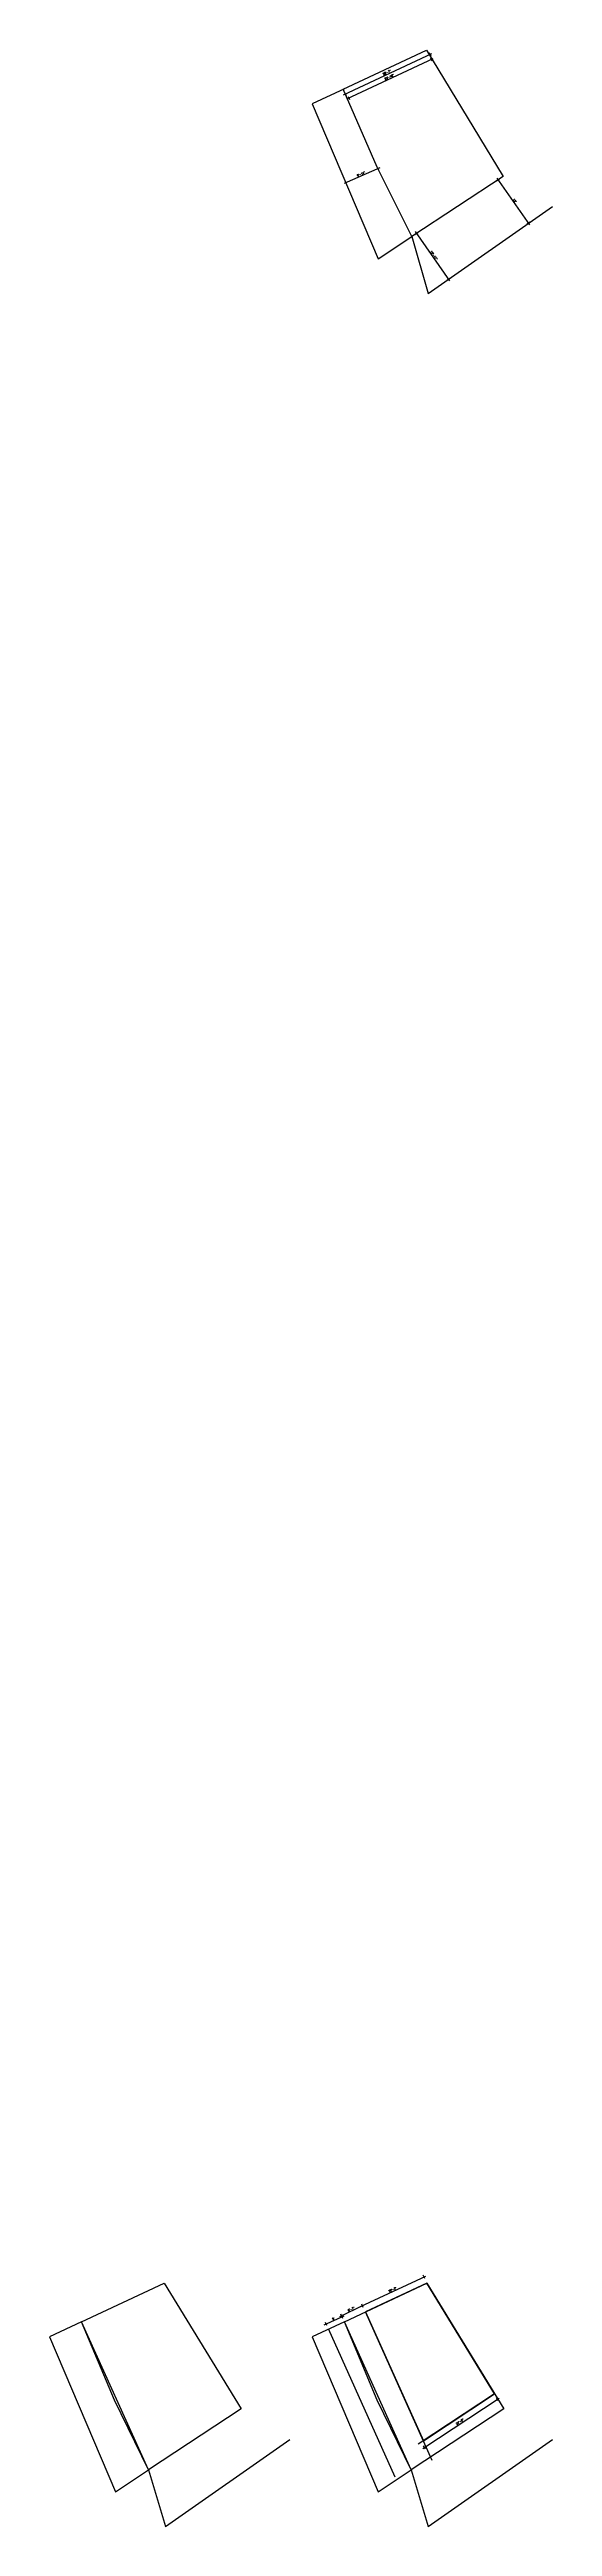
# Model space of a CAD drawing. Header units: inches. Extents: x -5096374 to -5070857, y -3259973 to -3243900.
# Drawn here: x -5090542 to -5088829, y -3252333 to -3243900 of the extents above; entities that cross this region are included whole.
import ezdxf

# ---------------------------------------------------------------- set-up
doc = ezdxf.new("R2010")
doc.units = ezdxf.units.IN
doc.header["$LTSCALE"] = 2
doc.header["$MEASUREMENT"] = 0
doc.header["$PDMODE"] = 34
doc.layers.get('0').update_dxf_attribs({"linetype": 'CONTINUOUS'})
doc.layers.get('DEFPOINTS').update_dxf_attribs({"color": 141, "linetype": 'CONTINUOUS'})
doc.styles.add('ROMANS', font='Romans.shx', dxfattribs={"width": 0.8})
doc.dimstyles.new('8 SCALE', dxfattribs={"dimscale": 0, "dimtxt": 7, "dimasz": 6, "dimexe": 6, "dimexo": 2, "dimgap": 2, "dimtad": 1, "dimdec": 0, "dimzin": 0, "dimdsep": 46, "dimlunit": 4, "dimtxsty": 'ROMANS', "dimblk": 'DOTSMALL', "dimcen": 0, "dimdle": 7, "dimclrd": 8, "dimclre": 8, "dimclrt": 3, "dimadec": 0, "dimazin": 0, "dimtfac": 1, "dimtdec": 0, "dimtofl": 0, "dimtmove": 2, "dimatfit": 3, "dimfxl": 6, "dimfxlon": 1, "dimtolj": 1, "dimtzin": 0, "dimarcsym": 0})

# ---------------------------------------------------------------- blocks, each defined once
blk = doc.blocks.new('_DOTSMALL')
at = {"color": 0, "linetype": 'ByBlock', "const_width": 0.5}
blk.add_lwpolyline([(-0.0625, 0, 1), (0.0625, 0, 1)], format="xyb", close=True, dxfattribs=at)
blk = doc.blocks.new('*D209')
at = {"color": 8, "lineweight": -2, "ltscale": 0.5, "transparency": 16777216}
for p, q in [((-5089482.3, -3251584.9), (-5089260.1, -3251480.7)), ((-5089263.9, -3251489.1), (-5089269, -3251478.2)), ((-5089473.4, -3251587.4), (-5089478.5, -3251576.5))]:
    blk.add_line(p, q, dxfattribs=at)
at = {"layer": 'DEFPOINTS', "color": 0, "ltscale": 0.5, "transparency": 16777216}
for p in [(-5089266.4, -3251483.7), (-5089256.6, -3251504.6), (-5089466.2, -3251602.9)]:
    blk.add_point(p, dxfattribs=at)
at = {"color": 8, "lineweight": -2, "ltscale": 0.5, "transparency": 16777216, "xscale": 6, "yscale": 6, "zscale": 6}
for p, rotation in [((-5089266.4, -3251483.7), 25.13112492563476), ((-5089476, -3251582), 205.1311249256348)]:
    blk.add_blockref('_DOTSMALL', p, dxfattribs=dict(at, rotation=rotation))
at = {"color": 3, "ltscale": 0.5, "transparency": 16777216, "insert": (-5089373.8, -3251527.2), "char_height": 7, "attachment_point": 5, "rotation": 25.13112, "style": 'ROMANS'}
blk.add_mtext('\\A1;19\'-3"', dxfattribs=at)
blk = doc.blocks.new('*D210')
at = {"color": 8, "lineweight": -2, "ltscale": 0.5, "transparency": 16777216}
for p, q in [((-5089270.8, -3252067.6), (-5089010.6, -3251896.4)), ((-5089013.1, -3251905.2), (-5089019.7, -3251895.2)), ((-5089261.7, -3252068.7), (-5089268.3, -3252058.7))]:
    blk.add_line(p, q, dxfattribs=at)
at = {"layer": 'DEFPOINTS', "color": 0, "ltscale": 0.5, "transparency": 16777216}
for p in [(-5089016.4, -3251900.2), (-5088994.6, -3251933.4), (-5089243.1, -3252096.9)]:
    blk.add_point(p, dxfattribs=at)
at = {"color": 8, "lineweight": -2, "ltscale": 0.5, "transparency": 16777216, "xscale": 6, "yscale": 6, "zscale": 6}
for p, rotation in [((-5089016.4, -3251900.2), 33.33473853031742), ((-5089265, -3252063.7), 213.3347385303174)]:
    blk.add_blockref('_DOTSMALL', p, dxfattribs=dict(at, rotation=rotation))
at = {"color": 3, "ltscale": 0.5, "transparency": 16777216, "insert": (-5089144.1, -3251976.8), "char_height": 7, "attachment_point": 5, "rotation": 33.33474, "style": 'ROMANS'}
blk.add_mtext('\\A1;24\'-9"', dxfattribs=at)
blk = doc.blocks.new('*D247')
at = {"color": 8, "lineweight": -2, "ltscale": 0.5, "transparency": 16777216}
for p, q in [((-5089553.5, -3251618.5), (-5089469.6, -3251579.1)), ((-5089544.7, -3251621), (-5089549.7, -3251610.1)), ((-5089473.4, -3251587.5), (-5089478.5, -3251576.7))]:
    blk.add_line(p, q, dxfattribs=at)
at = {"layer": 'DEFPOINTS', "color": 0, "ltscale": 0.5, "transparency": 16777216}
for p in [(-5089537.5, -3251636.3), (-5089475.9, -3251582.1), (-5089466.2, -3251602.9)]:
    blk.add_point(p, dxfattribs=at)
at = {"color": 8, "lineweight": -2, "ltscale": 0.5, "transparency": 16777216, "xscale": 6, "yscale": 6, "zscale": 6}
for p, rotation in [((-5089547.2, -3251615.6), 205.1311249257709), ((-5089475.9, -3251582.1), 25.13112492577095)]:
    blk.add_blockref('_DOTSMALL', p, dxfattribs=dict(at, rotation=rotation))
at = {"color": 3, "ltscale": 0.5, "transparency": 16777216, "insert": (-5089514.2, -3251593.3), "char_height": 7, "attachment_point": 5, "rotation": 25.13112, "style": 'ROMANS'}
blk.add_mtext('\\A1;6\'-7"', dxfattribs=at)
blk = doc.blocks.new('*D248')
at = {"color": 8, "lineweight": -2, "ltscale": 0.5, "transparency": 16777216}
for p, q in [((-5089606.1, -3251647), (-5089538.7, -3251616.6)), ((-5089597.3, -3251649.6), (-5089602.2, -3251638.7)), ((-5089542.6, -3251625), (-5089547.5, -3251614))]:
    blk.add_line(p, q, dxfattribs=at)
at = {"layer": 'DEFPOINTS', "color": 0, "ltscale": 0.5, "transparency": 16777216}
for p in [(-5089545, -3251619.5), (-5089537.2, -3251637), (-5089591.9, -3251661.6)]:
    blk.add_point(p, dxfattribs=at)
at = {"color": 8, "lineweight": -2, "ltscale": 0.5, "transparency": 16777216, "xscale": 6, "yscale": 6, "zscale": 6}
for p, rotation in [((-5089599.7, -3251644.2), 204.2687281453605), ((-5089545, -3251619.5), 24.2687281453605)]:
    blk.add_blockref('_DOTSMALL', p, dxfattribs=dict(at, rotation=rotation))
at = {"color": 3, "ltscale": 0.5, "transparency": 16777216, "insert": (-5089574.9, -3251626.2), "char_height": 7, "attachment_point": 5, "rotation": 24.26873, "style": 'ROMANS'}
blk.add_mtext("\\A1;5'", dxfattribs=at)
blk = doc.blocks.new('*D207')
at = {"color": 8, "lineweight": -2, "ltscale": 0.5, "transparency": 16777216}
for p, q in [((-5089009.4, -3244340.4), (-5089019.2, -3244347.3)), ((-5089018.3, -3244338.1), (-5088907.1, -3244497)), ((-5088906.2, -3244487.8), (-5088916, -3244494.7))]:
    blk.add_line(p, q, dxfattribs=at)
at = {"layer": 'DEFPOINTS', "color": 0, "ltscale": 0.5, "transparency": 16777216}
for p in [(-5088994.6, -3244330.1), (-5088891.4, -3244477.5), (-5088911.1, -3244491.3)]:
    blk.add_point(p, dxfattribs=at)
at = {"color": 8, "lineweight": -2, "ltscale": 0.5, "transparency": 16777216, "xscale": 6, "yscale": 6, "zscale": 6}
for p, rotation in [((-5089014.3, -3244343.9), 124.9976035036696), ((-5088911.1, -3244491.3), 304.9976035036696)]:
    blk.add_blockref('_DOTSMALL', p, dxfattribs=dict(at, rotation=rotation))
at = {"color": 3, "ltscale": 0.5, "transparency": 16777216, "insert": (-5088957.6, -3244414), "char_height": 7, "attachment_point": 5, "rotation": 304.9976, "style": 'ROMANS'}
blk.add_mtext("\\A1;15'", dxfattribs=at)
blk = doc.blocks.new('*D208')
at = {"color": 8, "lineweight": -2, "ltscale": 0.5, "transparency": 16777216}
for p, q in [((-5089417.1, -3244301.8), (-5089538.8, -3244356.2)), ((-5089425, -3244301.1), (-5089421, -3244310.1)), ((-5089534, -3244349.8), (-5089529.9, -3244358.8))]:
    blk.add_line(p, q, dxfattribs=at)
at = {"layer": 'DEFPOINTS', "color": 0, "ltscale": 0.5, "transparency": 16777216}
for p in [(-5089425.8, -3244299.3), (-5089534.8, -3244348), (-5089532.4, -3244353.3)]:
    blk.add_point(p, dxfattribs=at)
at = {"color": 8, "lineweight": -2, "ltscale": 0.5, "transparency": 16777216, "xscale": 6, "yscale": 6, "zscale": 6}
for p, rotation in [((-5089423.5, -3244304.6), 24.09119559134611), ((-5089532.4, -3244353.3), 204.0911955913461)]:
    blk.add_blockref('_DOTSMALL', p, dxfattribs=dict(at, rotation=rotation))
at = {"color": 3, "ltscale": 0.5, "transparency": 16777216, "insert": (-5089480.4, -3244323.4), "char_height": 7, "attachment_point": 5, "rotation": 24.0912, "style": 'ROMANS'}
blk.add_mtext('\\A1;9\'-11"', dxfattribs=at)
blk = doc.blocks.new('*D243')
at = {"color": 8, "lineweight": -2, "ltscale": 0.5, "transparency": 16777216}
for p, q in [((-5089529, -3244067.5), (-5089235.5, -3243929.8)), ((-5089244.4, -3243927.4), (-5089239.3, -3243938.2)), ((-5089525.2, -3244059.1), (-5089520.1, -3244070))]:
    blk.add_line(p, q, dxfattribs=at)
at = {"layer": 'DEFPOINTS', "color": 0, "ltscale": 0.5, "transparency": 16777216}
for p in [(-5089256.6, -3243901.2), (-5089241.8, -3243932.8), (-5089537.5, -3244033)]:
    blk.add_point(p, dxfattribs=at)
at = {"color": 8, "lineweight": -2, "ltscale": 0.5, "transparency": 16777216, "xscale": 6, "yscale": 6, "zscale": 6}
for p, rotation in [((-5089241.8, -3243932.8), 25.13112492566933), ((-5089522.6, -3244064.5), 205.1311249256693)]:
    blk.add_blockref('_DOTSMALL', p, dxfattribs=dict(at, rotation=rotation))
at = {"color": 3, "ltscale": 0.5, "transparency": 16777216, "insert": (-5089384.8, -3243993.1), "char_height": 7, "attachment_point": 5, "rotation": 25.13112, "style": 'ROMANS'}
blk.add_mtext('\\A1;25\'-10"', dxfattribs=at)
blk = doc.blocks.new('*D244')
at = {"color": 8, "lineweight": -2, "ltscale": 0.5, "transparency": 16777216}
for p, q in [((-5089540.6, -3244053.8), (-5089239.4, -3243912.5)), ((-5089248.2, -3243910), (-5089243.2, -3243920.9)), ((-5089536.9, -3244045.4), (-5089531.8, -3244056.2))]:
    blk.add_line(p, q, dxfattribs=at)
at = {"layer": 'DEFPOINTS', "color": 0, "ltscale": 0.5, "transparency": 16777216}
for p in [(-5089253.1, -3243899.6), (-5089245.7, -3243915.4), (-5089541.8, -3244034.9)]:
    blk.add_point(p, dxfattribs=at)
at = {"color": 8, "lineweight": -2, "ltscale": 0.5, "transparency": 16777216, "xscale": 6, "yscale": 6, "zscale": 6}
for p, rotation in [((-5089245.7, -3243915.4), 25.12817336852892), ((-5089534.3, -3244050.8), 205.1281733685289)]:
    blk.add_blockref('_DOTSMALL', p, dxfattribs=dict(at, rotation=rotation))
at = {"color": 3, "ltscale": 0.5, "transparency": 16777216, "insert": (-5089392.6, -3243977.5), "char_height": 7, "attachment_point": 5, "rotation": 25.12817, "style": 'ROMANS'}
blk.add_mtext('\\A1;26\'-7"', dxfattribs=at)
blk = doc.blocks.new('*D274')
at = {"color": 8, "lineweight": -2, "ltscale": 0.5, "transparency": 16777216}
for p, q in [((-5089297.6, -3244528.9), (-5089287.8, -3244522)), ((-5089296.7, -3244519.7), (-5089179.3, -3244687.5)), ((-5089188.2, -3244685.2), (-5089178.3, -3244678.3))]:
    blk.add_line(p, q, dxfattribs=at)
at = {"layer": 'DEFPOINTS', "color": 0, "ltscale": 0.5, "transparency": 16777216}
for p in [(-5089308.2, -3244536.4), (-5089198.8, -3244692.7), (-5089183.3, -3244681.8)]:
    blk.add_point(p, dxfattribs=at)
at = {"color": 8, "lineweight": -2, "ltscale": 0.5, "transparency": 16777216, "xscale": 6, "yscale": 6, "zscale": 6}
for p, rotation in [((-5089292.7, -3244525.5), 124.9901746232348), ((-5089183.3, -3244681.8), 304.9901746232347)]:
    blk.add_blockref('_DOTSMALL', p, dxfattribs=dict(at, rotation=rotation))
at = {"color": 3, "ltscale": 0.5, "transparency": 16777216, "insert": (-5089232.9, -3244600.1), "char_height": 7, "attachment_point": 5, "rotation": 304.99017, "style": 'ROMANS'}
blk.add_mtext('\\A1;15\'-11"', dxfattribs=at)

msp = doc.modelspace()

# ---------------------------------------------------------------- linework, layer by layer
at = {"ltscale": 0.5}
for p, q in [((-5090205.1, -3252140.9), (-5090432.6, -3251636.3)), ((-5089310, -3252140.9), (-5089537.5, -3251636.3)), ((-5089238, -3252108.4), (-5089465.9, -3251602.8)), ((-5089364.7, -3252165.5), (-5089592.2, -3251661))]:
    msp.add_line(p, q, dxfattribs=at)
for points in [[(-5089541.8, -3244034.9), (-5089258.2, -3243901.9), (-5088996.9, -3244331.6), (-5089308.2, -3244536.4), (-5089425.5, -3244300)], [(-5090432.6, -3251636.3), (-5090151.7, -3251504.6), (-5089889.7, -3251933.4), (-5090205.1, -3252140.9), (-5090320.6, -3251903.4)], [(-5089537.5, -3251636.3), (-5089256.6, -3251504.6), (-5088994.6, -3251933.4), (-5089310, -3252140.9), (-5089425.5, -3251903.4)], [(-5089256.6, -3251504.6), (-5089465.9, -3251602.8), (-5089268.1, -3252041.5), (-5089025.9, -3251882.2)]]:
    msp.add_lwpolyline(points, close=True, dxfattribs=at)
for points in [[(-5089537.5, -3244033), (-5089647, -3244083.9), (-5089422.5, -3244612.1), (-5089308.2, -3244536.4), (-5089252.2, -3244730), (-5088828.6, -3244433.5)], [(-5090432.6, -3251636.3), (-5090542.1, -3251687.3), (-5090317.6, -3252215.5), (-5090205.1, -3252140.9), (-5090147.3, -3252333.4), (-5089723.7, -3252036.9)], [(-5089537.5, -3251636.3), (-5089647, -3251687.3), (-5089422.5, -3252215.5), (-5089310, -3252140.9), (-5089252.2, -3252333.4), (-5088828.6, -3252036.9)], [(-5089025.9, -3251882.2), (-5089285.9, -3252053.2)]]:
    msp.add_lwpolyline(points, dxfattribs=at)

# ---------------------------------------------------------------- dimensions: what is measured, and where the dimension line sits
for p1, p2, distance, picture, middle in [((-5089541.8, -3244034.9), (-5089253.1, -3243899.6), -17.5, '*D244', (-5089392.6, -3243977.5)), ((-5089537.5, -3244033), (-5089256.6, -3243901.2), -34.9, '*D243', (-5089384.8, -3243993.1)), ((-5089425.8, -3244299.3), (-5089534.8, -3244348), 5.8, '*D208', (-5089480.4, -3244323.4)), ((-5088994.6, -3244330.1), (-5088891.4, -3244477.5), -24.1, '*D207', (-5088957.6, -3244414)), ((-5089308.2, -3244536.4), (-5089198.8, -3244692.7), 19, '*D274', (-5089232.9, -3244600.1)), ((-5089466.1774, -3251602.8802), (-5089256.6292, -3251504.5819), 23.0891, '*D209', (-5089373.828, -3251527.2447)), ((-5089591.9, -3251661.6), (-5089537.2, -3251637), 19.1, '*D248', (-5089574.9, -3251626.2)), ((-5089537.5, -3251636.3), (-5089466.2, -3251602.9), 22.9, '*D247', (-5089514.2, -3251593.3)), ((-5089243.1, -3252096.9), (-5088994.6, -3251933.4), 39.8, '*D210', (-5089144.1, -3251976.8))]:
    dim = msp.add_aligned_dim(p1=p1, p2=p2, distance=distance, dimstyle='8 SCALE', override={"dimscale": 1}, dxfattribs=at)
    dim.commit()
    dim.dimension.update_dxf_attribs({"geometry": picture, "text_midpoint": middle})

doc.saveas('drawing.dxf')
